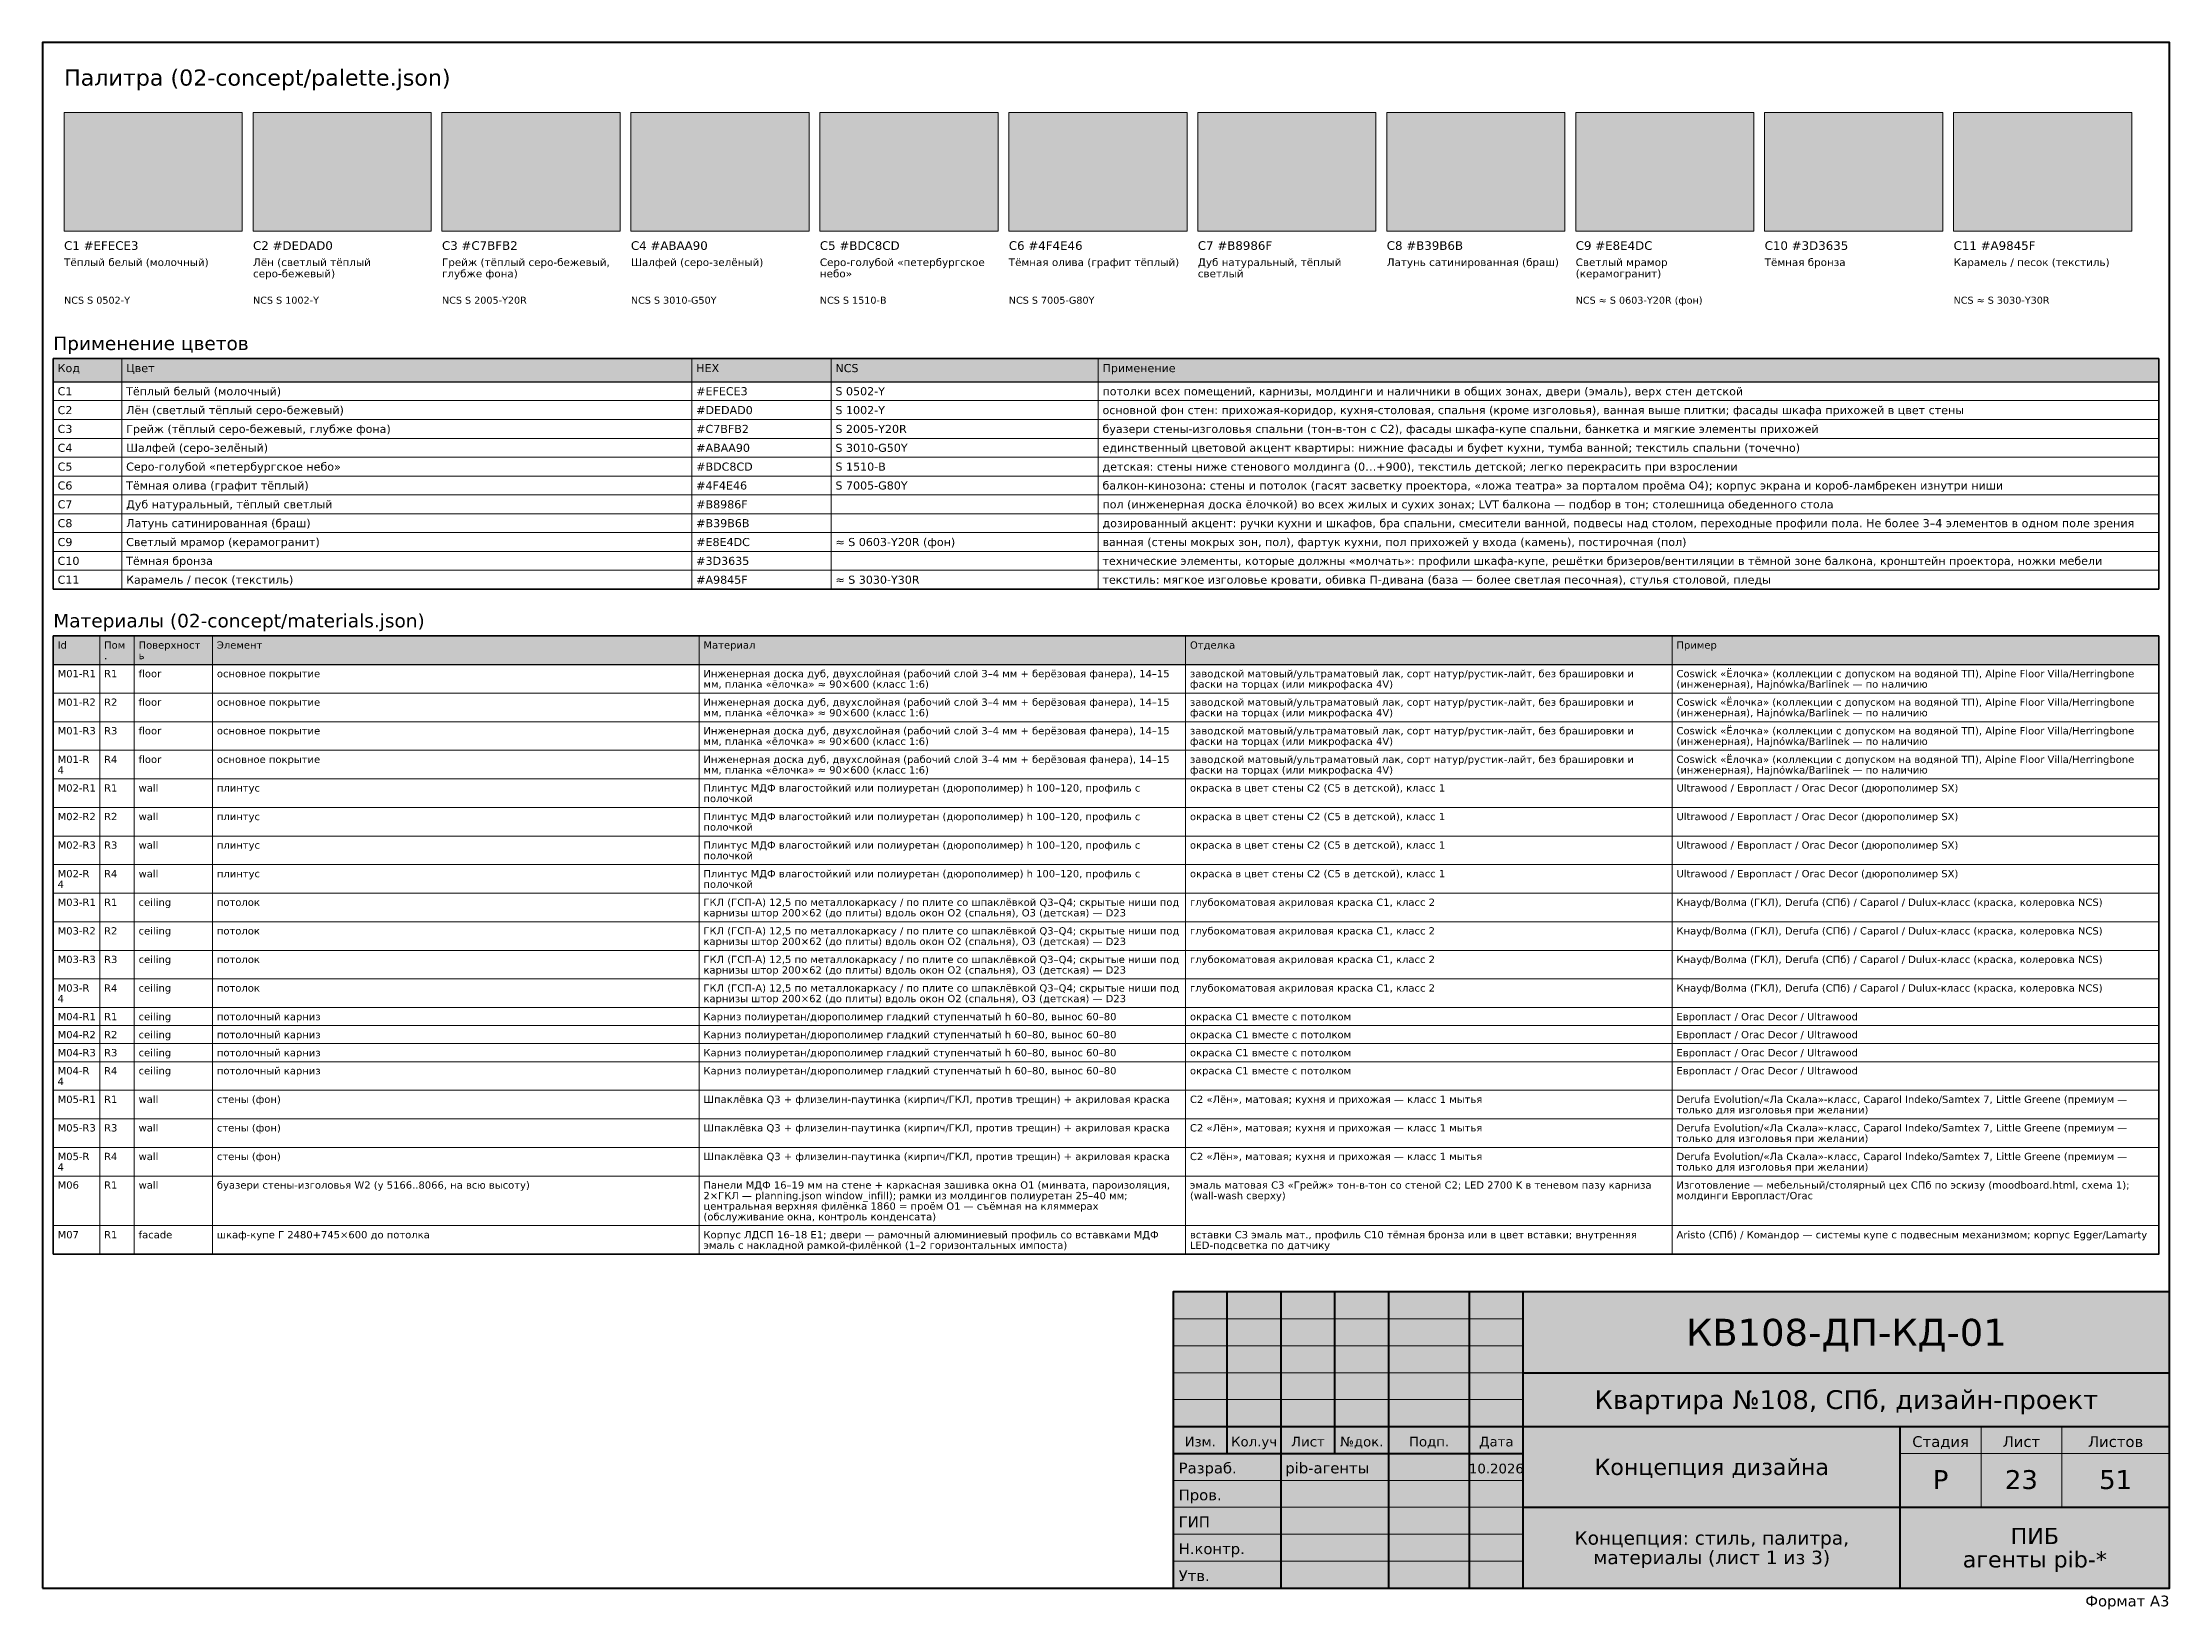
# Model space of a CAD drawing. Header units: millimetres. Extents: x 20 to 415, y 1 to 292.
import ezdxf
from ezdxf.enums import TextEntityAlignment as Align

# ---------------------------------------------------------------- set-up
doc = ezdxf.new("R2010")
doc.units = ezdxf.units.MM
doc.layers.add('FRAME', color=7, linetype='CONTINUOUS')
doc.layers.add('TEXT', color=7, linetype='CONTINUOUS')
doc.styles.add('GOST', font='DejaVuSans.ttf')

msp = doc.modelspace()

# ---------------------------------------------------------------- texts
at = {"layer": 'FRAME', "color": 7, "style": 'GOST'}
for s, height, p in [('КВ108-ДП-КД-01', 5, (355, 50)), ('Квартира №108, СПб, дизайн-проект', 3.5, (355, 38.25)), ('Изм.', 1.8, (235, 31.3)), ('Кол.уч', 1.8, (245, 31.3)), ('Лист', 1.8, (255, 31.3)), ('№док.', 1.8, (265, 31.3)), ('Подп.', 1.8, (277.5, 31.3)), ('Дата', 1.8, (290, 31.3)), ('Стадия', 2, (372.5, 31.2)), ('Лист', 2, (387.5, 31.2)), ('Листов', 2, (405, 31.2)), ('10.2026', 1.8, (290, 26.3)), ('Концепция дизайна', 3, (330, 26)), ('Р', 3.5, (372.5, 23.4)), ('23', 3.5, (387.5, 23.4)), ('51', 3.5, (405, 23.4)), ('ПИБ', 3, (390, 13.18)), ('Концепция: стиль, палитра,', 2.5, (330, 13.06)), ('материалы (лист 1 из 3)', 2.5, (330, 9.44)), ('агенты pib-*', 3, (390, 8.83))]:
    msp.add_text(s, height=height, dxfattribs=at).set_placement(p, align=Align.CENTER)
for s, p in [('Разраб.', (231, 26.3)), ('pib-агенты', (250.8, 26.3)), ('Пров.', (231, 21.3)), ('ГИП', (231, 16.3)), ('Н.контр.', (231, 11.3)), ('Утв.', (231, 6.3))]:
    msp.add_text(s, height=2, dxfattribs=at).set_placement(p)
msp.add_text('Формат A3', height=2, dxfattribs=at).set_placement((415, 1.6), align=Align.RIGHT)
at = {"layer": 'TEXT', "color": 7, "style": 'GOST'}
for s, height, p in [('Палитра (02-concept/palette.json)', 3, (24, 284)), ('C1 #EFECE3', 1.6, (24, 253.5)), ('C2 #DEDAD0', 1.6, (59.09, 253.5)), ('C3 #C7BFB2', 1.6, (94.18, 253.5)), ('C4 #ABAA90', 1.6, (129.27, 253.5)), ('C5 #BDC8CD', 1.6, (164.36, 253.5)), ('C6 #4F4E46', 1.6, (199.45, 253.5)), ('C7 #B8986F', 1.6, (234.55, 253.5)), ('C8 #B39B6B', 1.6, (269.64, 253.5)), ('C9 #E8E4DC', 1.6, (304.73, 253.5)), ('C10 #3D3635', 1.6, (339.82, 253.5)), ('C11 #A9845F', 1.6, (374.91, 253.5)), ('Тёплый белый (молочный)', 1.4, (24, 250.5)), ('Лён (светлый тёплый', 1.4, (59.09, 250.5)), ('серо-бежевый)', 1.4, (59.09, 248.4)), ('глубже фона)', 1.4, (94.18, 248.4)), ('Грейж (тёплый серо-бежевый,', 1.4, (94.18, 250.5)), ('Шалфей (серо-зелёный)', 1.4, (129.27, 250.5)), ('Серо-голубой «петербургское', 1.4, (164.36, 250.5)), ('небо»', 1.4, (164.36, 248.4)), ('Тёмная олива (графит тёплый)', 1.4, (199.45, 250.5)), ('Дуб натуральный, тёплый', 1.4, (234.55, 250.5)), ('светлый', 1.4, (234.55, 248.4)), ('Латунь сатинированная (браш)', 1.4, (269.64, 250.5)), ('Светлый мрамор', 1.4, (304.73, 250.5)), ('(керамогранит)', 1.4, (304.73, 248.4)), ('Тёмная бронза', 1.4, (339.82, 250.5)), ('Карамель / песок (текстиль)', 1.4, (374.91, 250.5)), ('NCS S 0502-Y', 1.3, (24, 243.5)), ('NCS S 1002-Y', 1.3, (59.09, 243.5)), ('NCS S 2005-Y20R', 1.3, (94.18, 243.5)), ('NCS S 3010-G50Y', 1.3, (129.27, 243.5)), ('NCS S 1510-B', 1.3, (164.36, 243.5)), ('NCS S 7005-G80Y', 1.3, (199.45, 243.5)), ('NCS ≈ S 0603-Y20R (фон)', 1.3, (304.73, 243.5)), ('NCS ≈ S 3030-Y30R', 1.3, (374.91, 243.5)), ('Применение цветов', 2.5, (22, 234.9)), ('Код', 1.5, (22.8, 230.8)), ('Цвет', 1.5, (35.53, 230.8)), ('HEX', 1.5, (141.4, 230.8)), ('NCS', 1.5, (167.25, 230.8)), ('Применение', 1.5, (216.85, 230.8)), ('C1', 1.5, (22.8, 226.5)), ('Тёплый белый (молочный)', 1.5, (35.53, 226.5)), ('#EFECE3', 1.5, (141.4, 226.5)), ('S 0502-Y', 1.5, (167.25, 226.5)), ('потолки всех помещений, карнизы, молдинги и наличники в общих зонах, двери (эмаль), верх стен детской', 1.5, (216.85, 226.5)), ('C2', 1.5, (22.8, 223)), ('Лён (светлый тёплый серо-бежевый)', 1.5, (35.53, 223)), ('#DEDAD0', 1.5, (141.4, 223)), ('S 1002-Y', 1.5, (167.25, 223)), ('основной фон стен: прихожая-коридор, кухня-столовая, спальня (кроме изголовья), ванная выше плитки; фасады шкафа прихожей в цвет стены', 1.5, (216.85, 223)), ('C3', 1.5, (22.8, 219.5)), ('C4', 1.5, (22.8, 216)), ('Грейж (тёплый серо-бежевый, глубже фона)', 1.5, (35.53, 219.5)), ('Шалфей (серо-зелёный)', 1.5, (35.53, 216)), ('#C7BFB2', 1.5, (141.4, 219.5)), ('#ABAA90', 1.5, (141.4, 216)), ('S 2005-Y20R', 1.5, (167.25, 219.5)), ('S 3010-G50Y', 1.5, (167.25, 216)), ('буазери стены-изголовья спальни (тон-в-тон с C2), фасады шкафа-купе спальни, банкетка и мягкие элементы прихожей', 1.5, (216.85, 219.5)), ('единственный цветовой акцент квартиры: нижние фасады и буфет кухни, тумба ванной; текстиль спальни (точечно)', 1.5, (216.85, 216)), ('C5', 1.5, (22.8, 212.5)), ('Серо-голубой «петербургское небо»', 1.5, (35.53, 212.5)), ('#BDC8CD', 1.5, (141.4, 212.5)), ('S 1510-B', 1.5, (167.25, 212.5)), ('детская: стены ниже стенового молдинга (0…+900), текстиль детской; легко перекрасить при взрослении', 1.5, (216.85, 212.5)), ('C6', 1.5, (22.8, 209)), ('Тёмная олива (графит тёплый)', 1.5, (35.53, 209)), ('#4F4E46', 1.5, (141.4, 209)), ('S 7005-G80Y', 1.5, (167.25, 209)), ('балкон-кинозона: стены и потолок (гасят засветку проектора, «ложа театра» за порталом проёма O4); корпус экрана и короб-ламбрекен изнутри ниши', 1.5, (216.85, 209)), ('C7', 1.5, (22.8, 205.5)), ('Дуб натуральный, тёплый светлый', 1.5, (35.53, 205.5)), ('#B8986F', 1.5, (141.4, 205.5)), ('пол (инженерная доска ёлочкой) во всех жилых и сухих зонах; LVT балкона — подбор в тон; столешница обеденного стола', 1.5, (216.85, 205.5)), ('C8', 1.5, (22.8, 202)), ('Латунь сатинированная (браш)', 1.5, (35.53, 202)), ('#B39B6B', 1.5, (141.4, 202)), ('дозированный акцент: ручки кухни и шкафов, бра спальни, смесители ванной, подвесы над столом, переходные профили пола. Не более 3–4 элементов в одном поле зрения', 1.5, (216.85, 202)), ('C9', 1.5, (22.8, 198.5)), ('Светлый мрамор (керамогранит)', 1.5, (35.53, 198.5)), ('#E8E4DC', 1.5, (141.4, 198.5)), ('≈ S 0603-Y20R (фон)', 1.5, (167.25, 198.5)), ('ванная (стены мокрых зон, пол), фартук кухни, пол прихожей у входа (камень), постирочная (пол)', 1.5, (216.85, 198.5)), ('C10', 1.5, (22.8, 195)), ('Тёмная бронза', 1.5, (35.53, 195)), ('#3D3635', 1.5, (141.4, 195)), ('технические элементы, которые должны «молчать»: профили шкафа-купе, решётки бризеров/вентиляции в тёмной зоне балкона, кронштейн проектора, ножки мебели', 1.5, (216.85, 195)), ('C11', 1.5, (22.8, 191.5)), ('Карамель / песок (текстиль)', 1.5, (35.53, 191.5)), ('#A9845F', 1.5, (141.4, 191.5)), ('≈ S 3030-Y30R', 1.5, (167.25, 191.5)), ('текстиль: мягкое изголовье кровати, обивка П-дивана (база — более светлая песочная), стулья столовой, пледы', 1.5, (216.85, 191.5)), ('Материалы (02-concept/materials.json)', 2.5, (22, 183.4)), ('Id', 1.35, (22.8, 179.45)), ('Пом', 1.35, (31.43, 179.45)), ('ь', 1.35, (37.84, 177.49)), ('Поверхност', 1.35, (37.84, 179.45)), ('Элемент', 1.35, (52.38, 179.45)), ('Материал', 1.35, (142.74, 179.45)), ('Отделка', 1.35, (233.09, 179.45)), ('Пример', 1.35, (323.45, 179.45)), ('M01-R1', 1.35, (22.8, 174.14)), ('R1', 1.35, (31.43, 174.14)), ('.', 1.35, (31.43, 177.49)), ('floor', 1.35, (37.84, 174.14)), ('основное покрытие', 1.35, (52.38, 174.14)), ('Инженерная доска дуб, двухслойная (рабочий слой 3–4 мм + берёзовая фанера), 14–15', 1.35, (142.74, 174.14)), ('заводской матовый/ультраматовый лак, сорт натур/рустик-лайт, без брашировки и', 1.35, (233.09, 174.14)), ('Coswick «Ёлочка» (коллекции с допуском на водяной ТП), Alpine Floor Villa/Herringbone', 1.35, (323.45, 174.14)), ('M01-R2', 1.35, (22.8, 168.84)), ('R2', 1.35, (31.43, 168.84)), ('floor', 1.35, (37.84, 168.84)), ('основное покрытие', 1.35, (52.38, 168.84)), ('мм, планка «ёлочка» ≈ 90×600 (класс 1:6)', 1.35, (142.74, 172.19)), ('Инженерная доска дуб, двухслойная (рабочий слой 3–4 мм + берёзовая фанера), 14–15', 1.35, (142.74, 168.84)), ('фаски на торцах (или микрофаска 4V)', 1.35, (233.09, 172.19)), ('заводской матовый/ультраматовый лак, сорт натур/рустик-лайт, без брашировки и', 1.35, (233.09, 168.84)), ('Coswick «Ёлочка» (коллекции с допуском на водяной ТП), Alpine Floor Villa/Herringbone', 1.35, (323.45, 168.84)), ('(инженерная), Hajnówka/Barlinek — по наличию', 1.35, (323.45, 172.19)), ('мм, планка «ёлочка» ≈ 90×600 (класс 1:6)', 1.35, (142.74, 166.88)), ('фаски на торцах (или микрофаска 4V)', 1.35, (233.09, 166.88)), ('(инженерная), Hajnówka/Barlinek — по наличию', 1.35, (323.45, 166.88)), ('M01-R3', 1.35, (22.8, 163.53)), ('R3', 1.35, (31.43, 163.53)), ('floor', 1.35, (37.84, 163.53)), ('основное покрытие', 1.35, (52.38, 163.53)), ('мм, планка «ёлочка» ≈ 90×600 (класс 1:6)', 1.35, (142.74, 161.57)), ('Инженерная доска дуб, двухслойная (рабочий слой 3–4 мм + берёзовая фанера), 14–15', 1.35, (142.74, 163.53)), ('фаски на торцах (или микрофаска 4V)', 1.35, (233.09, 161.57)), ('заводской матовый/ультраматовый лак, сорт натур/рустик-лайт, без брашировки и', 1.35, (233.09, 163.53)), ('Coswick «Ёлочка» (коллекции с допуском на водяной ТП), Alpine Floor Villa/Herringbone', 1.35, (323.45, 163.53)), ('(инженерная), Hajnówka/Barlinek — по наличию', 1.35, (323.45, 161.57)), ('M01-R', 1.35, (22.8, 158.22)), ('R4', 1.35, (31.43, 158.22)), ('floor', 1.35, (37.84, 158.22)), ('основное покрытие', 1.35, (52.38, 158.22)), ('Инженерная доска дуб, двухслойная (рабочий слой 3–4 мм + берёзовая фанера), 14–15', 1.35, (142.74, 158.22)), ('заводской матовый/ультраматовый лак, сорт натур/рустик-лайт, без брашировки и', 1.35, (233.09, 158.22)), ('Coswick «Ёлочка» (коллекции с допуском на водяной ТП), Alpine Floor Villa/Herringbone', 1.35, (323.45, 158.22)), ('4', 1.35, (22.8, 156.26)), ('M02-R1', 1.35, (22.8, 152.91)), ('R1', 1.35, (31.43, 152.91)), ('wall', 1.35, (37.84, 152.91)), ('мм, планка «ёлочка» ≈ 90×600 (класс 1:6)', 1.35, (142.74, 156.26)), ('Плинтус МДФ влагостойкий или полиуретан (дюрополимер) h 100–120, профиль с', 1.35, (142.74, 152.91)), ('фаски на торцах (или микрофаска 4V)', 1.35, (233.09, 156.26)), ('окраска в цвет стены C2 (C5 в детской), класс 1', 1.35, (233.09, 152.91)), ('(инженерная), Hajnówka/Barlinek — по наличию', 1.35, (323.45, 156.26)), ('Ultrawood / Европласт / Orac Decor (дюрополимер SX)', 1.35, (323.45, 152.91)), ('плинтус', 1.35, (52.38, 152.91)), ('полочкой', 1.35, (142.74, 150.95)), ('M02-R2', 1.35, (22.8, 147.6)), ('R2', 1.35, (31.43, 147.6)), ('wall', 1.35, (37.84, 147.6)), ('плинтус', 1.35, (52.38, 147.6)), ('полочкой', 1.35, (142.74, 145.65)), ('Плинтус МДФ влагостойкий или полиуретан (дюрополимер) h 100–120, профиль с', 1.35, (142.74, 147.6)), ('окраска в цвет стены C2 (C5 в детской), класс 1', 1.35, (233.09, 147.6)), ('Ultrawood / Европласт / Orac Decor (дюрополимер SX)', 1.35, (323.45, 147.6)), ('M02-R3', 1.35, (22.8, 142.3)), ('R3', 1.35, (31.43, 142.3)), ('wall', 1.35, (37.84, 142.3)), ('плинтус', 1.35, (52.38, 142.3)), ('Плинтус МДФ влагостойкий или полиуретан (дюрополимер) h 100–120, профиль с', 1.35, (142.74, 142.3)), ('окраска в цвет стены C2 (C5 в детской), класс 1', 1.35, (233.09, 142.3)), ('Ultrawood / Европласт / Orac Decor (дюрополимер SX)', 1.35, (323.45, 142.3)), ('M02-R', 1.35, (22.8, 136.99)), ('R4', 1.35, (31.43, 136.99)), ('wall', 1.35, (37.84, 136.99)), ('полочкой', 1.35, (142.74, 140.34)), ('Плинтус МДФ влагостойкий или полиуретан (дюрополимер) h 100–120, профиль с', 1.35, (142.74, 136.99)), ('окраска в цвет стены C2 (C5 в детской), класс 1', 1.35, (233.09, 136.99)), ('Ultrawood / Европласт / Orac Decor (дюрополимер SX)', 1.35, (323.45, 136.99)), ('4', 1.35, (22.8, 135.03)), ('плинтус', 1.35, (52.38, 136.99)), ('полочкой', 1.35, (142.74, 135.03)), ('M03-R1', 1.35, (22.8, 131.68)), ('R1', 1.35, (31.43, 131.68)), ('ceiling', 1.35, (37.84, 131.68)), ('потолок', 1.35, (52.38, 131.68)), ('карнизы штор 200×62 (до плиты) вдоль окон O2 (спальня), O3 (детская) — D23', 1.35, (142.74, 129.72)), ('ГКЛ (ГСП-А) 12,5 по металлокаркасу / по плите со шпаклёвкой Q3–Q4; скрытые ниши под', 1.35, (142.74, 131.68)), ('глубокоматовая акриловая краска C1, класс 2', 1.35, (233.09, 131.68)), ('Кнауф/Волма (ГКЛ), Derufa (СПб) / Caparol / Dulux-класс (краска, колеровка NCS)', 1.35, (323.45, 131.68)), ('M03-R2', 1.35, (22.8, 126.37)), ('R2', 1.35, (31.43, 126.37)), ('ceiling', 1.35, (37.84, 126.37)), ('потолок', 1.35, (52.38, 126.37)), ('ГКЛ (ГСП-А) 12,5 по металлокаркасу / по плите со шпаклёвкой Q3–Q4; скрытые ниши под', 1.35, (142.74, 126.37)), ('глубокоматовая акриловая краска C1, класс 2', 1.35, (233.09, 126.37)), ('Кнауф/Волма (ГКЛ), Derufa (СПб) / Caparol / Dulux-класс (краска, колеровка NCS)', 1.35, (323.45, 126.37)), ('ceiling', 1.35, (37.84, 121.07)), ('карнизы штор 200×62 (до плиты) вдоль окон O2 (спальня), O3 (детская) — D23', 1.35, (142.74, 124.42)), ('ГКЛ (ГСП-А) 12,5 по металлокаркасу / по плите со шпаклёвкой Q3–Q4; скрытые ниши под', 1.35, (142.74, 121.07)), ('глубокоматовая акриловая краска C1, класс 2', 1.35, (233.09, 121.07)), ('Кнауф/Волма (ГКЛ), Derufa (СПб) / Caparol / Dulux-класс (краска, колеровка NCS)', 1.35, (323.45, 121.07)), ('M03-R3', 1.35, (22.8, 121.07)), ('R3', 1.35, (31.43, 121.07)), ('потолок', 1.35, (52.38, 121.07)), ('карнизы штор 200×62 (до плиты) вдоль окон O2 (спальня), O3 (детская) — D23', 1.35, (142.74, 119.11)), ('4', 1.35, (22.8, 113.8)), ('M03-R', 1.35, (22.8, 115.76)), ('R4', 1.35, (31.43, 115.76)), ('ceiling', 1.35, (37.84, 115.76)), ('потолок', 1.35, (52.38, 115.76)), ('карнизы штор 200×62 (до плиты) вдоль окон O2 (спальня), O3 (детская) — D23', 1.35, (142.74, 113.8)), ('ГКЛ (ГСП-А) 12,5 по металлокаркасу / по плите со шпаклёвкой Q3–Q4; скрытые ниши под', 1.35, (142.74, 115.76)), ('глубокоматовая акриловая краска C1, класс 2', 1.35, (233.09, 115.76)), ('Кнауф/Волма (ГКЛ), Derufa (СПб) / Caparol / Dulux-класс (краска, колеровка NCS)', 1.35, (323.45, 115.76)), ('M04-R1', 1.35, (22.8, 110.45)), ('R1', 1.35, (31.43, 110.45)), ('ceiling', 1.35, (37.84, 110.45)), ('потолочный карниз', 1.35, (52.38, 110.45)), ('Карниз полиуретан/дюрополимер гладкий ступенчатый h 60–80, вынос 60–80', 1.35, (142.74, 110.45)), ('окраска C1 вместе с потолком', 1.35, (233.09, 110.45)), ('Европласт / Orac Decor / Ultrawood', 1.35, (323.45, 110.45)), ('M04-R2', 1.35, (22.8, 107.1)), ('R2', 1.35, (31.43, 107.1)), ('ceiling', 1.35, (37.84, 107.1)), ('потолочный карниз', 1.35, (52.38, 107.1)), ('Карниз полиуретан/дюрополимер гладкий ступенчатый h 60–80, вынос 60–80', 1.35, (142.74, 107.1)), ('окраска C1 вместе с потолком', 1.35, (233.09, 107.1)), ('Европласт / Orac Decor / Ultrawood', 1.35, (323.45, 107.1)), ('M04-R3', 1.35, (22.8, 103.75)), ('R3', 1.35, (31.43, 103.75)), ('ceiling', 1.35, (37.84, 103.75)), ('потолочный карниз', 1.35, (52.38, 103.75)), ('Карниз полиуретан/дюрополимер гладкий ступенчатый h 60–80, вынос 60–80', 1.35, (142.74, 103.75)), ('окраска C1 вместе с потолком', 1.35, (233.09, 103.75)), ('Европласт / Orac Decor / Ultrawood', 1.35, (323.45, 103.75)), ('4', 1.35, (22.8, 98.44)), ('M04-R', 1.35, (22.8, 100.4)), ('R4', 1.35, (31.43, 100.4)), ('ceiling', 1.35, (37.84, 100.4)), ('потолочный карниз', 1.35, (52.38, 100.4)), ('Карниз полиуретан/дюрополимер гладкий ступенчатый h 60–80, вынос 60–80', 1.35, (142.74, 100.4)), ('окраска C1 вместе с потолком', 1.35, (233.09, 100.4)), ('Европласт / Orac Decor / Ultrawood', 1.35, (323.45, 100.4)), ('M05-R1', 1.35, (22.8, 95.09)), ('R1', 1.35, (31.43, 95.09)), ('wall', 1.35, (37.84, 95.09)), ('стены (фон)', 1.35, (52.38, 95.09)), ('Шпаклёвка Q3 + флизелин-паутинка (кирпич/ГКЛ, против трещин) + акриловая краска', 1.35, (142.74, 95.09)), ('C2 «Лён», матовая; кухня и прихожая — класс 1 мытья', 1.35, (233.09, 95.09)), ('Derufa Evolution/«Ла Скала»-класс, Caparol Indeko/Samtex 7, Little Greene (премиум —', 1.35, (323.45, 95.09)), ('M05-R3', 1.35, (22.8, 89.79)), ('R3', 1.35, (31.43, 89.79)), ('wall', 1.35, (37.84, 89.79)), ('стены (фон)', 1.35, (52.38, 89.79)), ('Шпаклёвка Q3 + флизелин-паутинка (кирпич/ГКЛ, против трещин) + акриловая краска', 1.35, (142.74, 89.79)), ('C2 «Лён», матовая; кухня и прихожая — класс 1 мытья', 1.35, (233.09, 89.79)), ('только для изголовья при желании)', 1.35, (323.45, 93.14)), ('Derufa Evolution/«Ла Скала»-класс, Caparol Indeko/Samtex 7, Little Greene (премиум —', 1.35, (323.45, 89.79)), ('только для изголовья при желании)', 1.35, (323.45, 87.83)), ('4', 1.35, (22.8, 82.52)), ('M05-R', 1.35, (22.8, 84.48)), ('R4', 1.35, (31.43, 84.48)), ('wall', 1.35, (37.84, 84.48)), ('стены (фон)', 1.35, (52.38, 84.48)), ('Шпаклёвка Q3 + флизелин-паутинка (кирпич/ГКЛ, против трещин) + акриловая краска', 1.35, (142.74, 84.48)), ('C2 «Лён», матовая; кухня и прихожая — класс 1 мытья', 1.35, (233.09, 84.48)), ('только для изголовья при желании)', 1.35, (323.45, 82.52)), ('Derufa Evolution/«Ла Скала»-класс, Caparol Indeko/Samtex 7, Little Greene (премиум —', 1.35, (323.45, 84.48)), ('M06', 1.35, (22.8, 79.17)), ('R1', 1.35, (31.43, 79.17)), ('wall', 1.35, (37.84, 79.17)), ('буазери стены-изголовья W2 (y 5166..8066, на всю высоту)', 1.35, (52.38, 79.17)), ('Панели МДФ 16–19 мм на стене + каркасная зашивка окна O1 (минвата, пароизоляция,', 1.35, (142.74, 79.17)), ('эмаль матовая C3 «Грейж» тон-в-тон со стеной C2; LED 2700 K в теневом пазу карниза', 1.35, (233.09, 79.17)), ('Изготовление — мебельный/столярный цех СПб по эскизу (moodboard.html, схема 1);', 1.35, (323.45, 79.17)), ('2×ГКЛ — planning.json window_infill); рамки из молдингов полиуретан 25–40 мм;', 1.35, (142.74, 77.21)), ('центральная верхняя филёнка 1860 = проём O1 — съёмная на кляммерах', 1.35, (142.74, 75.26)), ('(wall-wash сверху)', 1.35, (233.09, 77.21)), ('молдинги Европласт/Orac', 1.35, (323.45, 77.21)), ('M07', 1.35, (22.8, 69.95)), ('R1', 1.35, (31.43, 69.95)), ('facade', 1.35, (37.84, 69.95)), ('шкаф-купе Г 2480+745×600 до потолка', 1.35, (52.38, 69.95)), ('(обслуживание окна, контроль конденсата)', 1.35, (142.74, 73.3)), ('Корпус ЛДСП 16–18 E1; двери — рамочный алюминиевый профиль со вставками МДФ', 1.35, (142.74, 69.95)), ('вставки C3 эмаль мат., профиль C10 тёмная бронза или в цвет вставки; внутренняя', 1.35, (233.09, 69.95)), ('Aristo (СПб) / Командор — системы купе с подвесным механизмом; корпус Egger/Lamarty', 1.35, (323.45, 69.95)), ('эмаль с накладной рамкой-филёнкой (1–2 горизонтальных импоста)', 1.35, (142.74, 67.99)), ('LED-подсветка по датчику', 1.35, (233.09, 67.99))]:
    msp.add_text(s, height=height, dxfattribs=at).set_placement(p)

# ---------------------------------------------------------------- hatches: boundary and pattern name
at = {"layer": 'FRAME', "true_color": 0xffffff}
h = msp.add_hatch(color=7, dxfattribs=at)
h.dxf.hatch_style = 1
h.paths.add_polyline_path([(230, 5), (415, 5), (415, 60), (230, 60)])
at = {"layer": 'TEXT', "true_color": 0xefece3}
h = msp.add_hatch(color=7, dxfattribs=at)
h.dxf.hatch_style = 1
h.paths.add_polyline_path([(24, 257), (57.09, 257), (57.09, 279), (24, 279)])
at = {"layer": 'TEXT', "true_color": 0xdedad0}
h = msp.add_hatch(color=7, dxfattribs=at)
h.dxf.hatch_style = 1
h.paths.add_polyline_path([(59.09, 257), (92.18, 257), (92.18, 279), (59.09, 279)])
at = {"layer": 'TEXT', "true_color": 0xc7bfb2}
h = msp.add_hatch(color=7, dxfattribs=at)
h.dxf.hatch_style = 1
h.paths.add_polyline_path([(94.18, 257), (127.27, 257), (127.27, 279), (94.18, 279)])
at = {"layer": 'TEXT', "true_color": 0xabaa90}
h = msp.add_hatch(color=7, dxfattribs=at)
h.dxf.hatch_style = 1
h.paths.add_polyline_path([(129.27, 257), (162.36, 257), (162.36, 279), (129.27, 279)])
at = {"layer": 'TEXT', "true_color": 0xbdc8cd}
h = msp.add_hatch(color=7, dxfattribs=at)
h.dxf.hatch_style = 1
h.paths.add_polyline_path([(164.36, 257), (197.45, 257), (197.45, 279), (164.36, 279)])
at = {"layer": 'TEXT', "true_color": 0x4f4e46}
h = msp.add_hatch(color=7, dxfattribs=at)
h.dxf.hatch_style = 1
h.paths.add_polyline_path([(199.45, 257), (232.55, 257), (232.55, 279), (199.45, 279)])
at = {"layer": 'TEXT', "true_color": 0xb8986f}
h = msp.add_hatch(color=7, dxfattribs=at)
h.dxf.hatch_style = 1
h.paths.add_polyline_path([(234.55, 257), (267.64, 257), (267.64, 279), (234.55, 279)])
at = {"layer": 'TEXT', "true_color": 0xb39b6b}
h = msp.add_hatch(color=7, dxfattribs=at)
h.dxf.hatch_style = 1
h.paths.add_polyline_path([(269.64, 257), (302.73, 257), (302.73, 279), (269.64, 279)])
at = {"layer": 'TEXT', "true_color": 0xe8e4dc}
h = msp.add_hatch(color=7, dxfattribs=at)
h.dxf.hatch_style = 1
h.paths.add_polyline_path([(304.73, 257), (337.82, 257), (337.82, 279), (304.73, 279)])
at = {"layer": 'TEXT', "true_color": 0x3d3635}
h = msp.add_hatch(color=7, dxfattribs=at)
h.dxf.hatch_style = 1
h.paths.add_polyline_path([(339.82, 257), (372.91, 257), (372.91, 279), (339.82, 279)])
at = {"layer": 'TEXT', "true_color": 0xa9845f}
h = msp.add_hatch(color=7, dxfattribs=at)
h.dxf.hatch_style = 1
h.paths.add_polyline_path([(374.91, 257), (408, 257), (408, 279), (374.91, 279)])
at = {"layer": 'TEXT', "true_color": 0xe6e6e6}
h = msp.add_hatch(color=7, dxfattribs=at)
h.dxf.hatch_style = 1
h.paths.add_polyline_path([(22, 229), (413, 229), (413, 233.3), (22, 233.3)])
h = msp.add_hatch(color=7, dxfattribs=at)
h.dxf.hatch_style = 1
h.paths.add_polyline_path([(22, 176.49), (413, 176.49), (413, 181.8), (22, 181.8)])

# ---------------------------------------------------------------- linework, layer by layer
at = {"layer": 'FRAME', "color": 7, "lineweight": 50}
for points in [[(20, 5), (415, 5), (415, 292), (20, 292)], [(230, 5), (415, 5), (415, 60), (230, 60)]]:
    msp.add_lwpolyline(points, close=True, dxfattribs=at)
for points in [[(240, 30), (240, 60)], [(250, 5), (250, 60)], [(260, 30), (260, 60)], [(270, 5), (270, 60)], [(285, 5), (285, 60)], [(295, 5), (295, 60)], [(295, 45), (415, 45)], [(230, 35), (295, 35)], [(295, 35), (415, 35)], [(365, 5), (365, 35)], [(230, 30), (295, 30)], [(295, 20), (415, 20)]]:
    msp.add_lwpolyline(points, dxfattribs=at)
at = {"layer": 'FRAME', "color": 7, "lineweight": 20}
for points in [[(230, 55), (295, 55)], [(230, 50), (295, 50)], [(230, 45), (295, 45)], [(230, 40), (295, 40)], [(380, 20), (380, 35)], [(395, 20), (395, 35)], [(365, 30), (415, 30)], [(230, 25), (295, 25)], [(230, 20), (295, 20)], [(230, 15), (295, 15)], [(230, 10), (295, 10)]]:
    msp.add_lwpolyline(points, dxfattribs=at)
at = {"layer": 'TEXT', "color": 7, "lineweight": 20}
for points in [[(24, 257), (57.09, 257), (57.09, 279), (24, 279)], [(59.09, 257), (92.18, 257), (92.18, 279), (59.09, 279)], [(94.18, 257), (127.27, 257), (127.27, 279), (94.18, 279)], [(129.27, 257), (162.36, 257), (162.36, 279), (129.27, 279)], [(164.36, 257), (197.45, 257), (197.45, 279), (164.36, 279)], [(199.45, 257), (232.55, 257), (232.55, 279), (199.45, 279)], [(234.55, 257), (267.64, 257), (267.64, 279), (234.55, 279)], [(269.64, 257), (302.73, 257), (302.73, 279), (269.64, 279)], [(304.73, 257), (337.82, 257), (337.82, 279), (304.73, 279)], [(339.82, 257), (372.91, 257), (372.91, 279), (339.82, 279)], [(374.91, 257), (408, 257), (408, 279), (374.91, 279)]]:
    msp.add_lwpolyline(points, close=True, dxfattribs=at)
at = {"layer": 'TEXT', "color": 7, "lineweight": 25}
for points in [[(22, 229), (413, 229), (413, 233.3), (22, 233.3)], [(22, 176.49), (413, 176.49), (413, 181.8), (22, 181.8)]]:
    msp.add_lwpolyline(points, close=True, dxfattribs=at)
at = {"layer": 'TEXT', "color": 7, "lineweight": 15}
for points in [[(22, 233.3), (22, 229)], [(34.73, 233.3), (34.73, 229)], [(140.6, 233.3), (140.6, 229)], [(166.45, 233.3), (166.45, 229)], [(216.05, 233.3), (216.05, 229)], [(413, 233.3), (413, 229)], [(22, 229), (22, 225.5)], [(22, 225.5), (22, 222)], [(34.73, 229), (34.73, 225.5)], [(34.73, 225.5), (34.73, 222)], [(140.6, 229), (140.6, 225.5)], [(140.6, 225.5), (140.6, 222)], [(166.45, 229), (166.45, 225.5)], [(166.45, 225.5), (166.45, 222)], [(216.05, 229), (216.05, 225.5)], [(216.05, 225.5), (216.05, 222)], [(413, 229), (413, 225.5)], [(413, 225.5), (413, 222)], [(22, 222), (22, 218.5)], [(34.73, 222), (34.73, 218.5)], [(140.6, 222), (140.6, 218.5)], [(166.45, 222), (166.45, 218.5)], [(216.05, 222), (216.05, 218.5)], [(413, 222), (413, 218.5)], [(22, 218.5), (22, 215)], [(34.73, 218.5), (34.73, 215)], [(140.6, 218.5), (140.6, 215)], [(166.45, 218.5), (166.45, 215)], [(216.05, 218.5), (216.05, 215)], [(413, 218.5), (413, 215)], [(22, 215), (22, 211.5)], [(34.73, 215), (34.73, 211.5)], [(140.6, 215), (140.6, 211.5)], [(166.45, 215), (166.45, 211.5)], [(216.05, 215), (216.05, 211.5)], [(413, 215), (413, 211.5)], [(22, 211.5), (22, 208)], [(34.73, 211.5), (34.73, 208)], [(140.6, 211.5), (140.6, 208)], [(166.45, 211.5), (166.45, 208)], [(216.05, 211.5), (216.05, 208)], [(413, 211.5), (413, 208)], [(22, 208), (22, 204.5)], [(34.73, 208), (34.73, 204.5)], [(140.6, 208), (140.6, 204.5)], [(166.45, 208), (166.45, 204.5)], [(216.05, 208), (216.05, 204.5)], [(413, 208), (413, 204.5)], [(22, 204.5), (22, 201)], [(34.73, 204.5), (34.73, 201)], [(140.6, 204.5), (140.6, 201)], [(166.45, 204.5), (166.45, 201)], [(216.05, 204.5), (216.05, 201)], [(413, 204.5), (413, 201)], [(22, 201), (22, 197.5)], [(22, 197.5), (22, 194)], [(34.73, 201), (34.73, 197.5)], [(34.73, 197.5), (34.73, 194)], [(140.6, 201), (140.6, 197.5)], [(140.6, 197.5), (140.6, 194)], [(166.45, 201), (166.45, 197.5)], [(166.45, 197.5), (166.45, 194)], [(216.05, 201), (216.05, 197.5)], [(216.05, 197.5), (216.05, 194)], [(413, 201), (413, 197.5)], [(413, 197.5), (413, 194)], [(22, 194), (22, 190.5)], [(34.73, 194), (34.73, 190.5)], [(140.6, 194), (140.6, 190.5)], [(166.45, 194), (166.45, 190.5)], [(216.05, 194), (216.05, 190.5)], [(413, 194), (413, 190.5)], [(22, 181.8), (22, 176.49)], [(30.63, 181.8), (30.63, 176.49)], [(37.04, 181.8), (37.04, 176.49)], [(51.58, 181.8), (51.58, 176.49)], [(141.94, 181.8), (141.94, 176.49)], [(232.29, 181.8), (232.29, 176.49)], [(322.65, 181.8), (322.65, 176.49)], [(413, 181.8), (413, 176.49)], [(22, 176.49), (22, 171.19)], [(30.63, 176.49), (30.63, 171.19)], [(37.04, 176.49), (37.04, 171.19)], [(51.58, 176.49), (51.58, 171.19)], [(141.94, 176.49), (141.94, 171.19)], [(232.29, 176.49), (232.29, 171.19)], [(322.65, 176.49), (322.65, 171.19)], [(413, 176.49), (413, 171.19)], [(22, 171.19), (22, 165.88)], [(30.63, 171.19), (30.63, 165.88)], [(37.04, 171.19), (37.04, 165.88)], [(51.58, 171.19), (51.58, 165.88)], [(141.94, 171.19), (141.94, 165.88)], [(232.29, 171.19), (232.29, 165.88)], [(322.65, 171.19), (322.65, 165.88)], [(413, 171.19), (413, 165.88)], [(22, 165.88), (22, 160.57)], [(30.63, 165.88), (30.63, 160.57)], [(37.04, 165.88), (37.04, 160.57)], [(51.58, 165.88), (51.58, 160.57)], [(141.94, 165.88), (141.94, 160.57)], [(232.29, 165.88), (232.29, 160.57)], [(322.65, 165.88), (322.65, 160.57)], [(413, 165.88), (413, 160.57)], [(22, 160.57), (22, 155.26)], [(30.63, 160.57), (30.63, 155.26)], [(37.04, 160.57), (37.04, 155.26)], [(51.58, 160.57), (51.58, 155.26)], [(141.94, 160.57), (141.94, 155.26)], [(232.29, 160.57), (232.29, 155.26)], [(322.65, 160.57), (322.65, 155.26)], [(413, 160.57), (413, 155.26)], [(22, 155.26), (22, 149.95)], [(30.63, 155.26), (30.63, 149.95)], [(37.04, 155.26), (37.04, 149.95)], [(51.58, 155.26), (51.58, 149.95)], [(141.94, 155.26), (141.94, 149.95)], [(232.29, 155.26), (232.29, 149.95)], [(322.65, 155.26), (322.65, 149.95)], [(413, 155.26), (413, 149.95)], [(22, 149.95), (22, 144.65)], [(30.63, 149.95), (30.63, 144.65)], [(37.04, 149.95), (37.04, 144.65)], [(51.58, 149.95), (51.58, 144.65)], [(141.94, 149.95), (141.94, 144.65)], [(232.29, 149.95), (232.29, 144.65)], [(322.65, 149.95), (322.65, 144.65)], [(413, 149.95), (413, 144.65)], [(22, 144.65), (22, 139.34)], [(30.63, 144.65), (30.63, 139.34)], [(37.04, 144.65), (37.04, 139.34)], [(51.58, 144.65), (51.58, 139.34)], [(141.94, 144.65), (141.94, 139.34)], [(232.29, 144.65), (232.29, 139.34)], [(322.65, 144.65), (322.65, 139.34)], [(413, 144.65), (413, 139.34)], [(22, 139.34), (22, 134.03)], [(30.63, 139.34), (30.63, 134.03)], [(37.04, 139.34), (37.04, 134.03)], [(51.58, 139.34), (51.58, 134.03)], [(141.94, 139.34), (141.94, 134.03)], [(232.29, 139.34), (232.29, 134.03)], [(322.65, 139.34), (322.65, 134.03)], [(413, 139.34), (413, 134.03)], [(22, 134.03), (22, 128.72)], [(30.63, 134.03), (30.63, 128.72)], [(37.04, 134.03), (37.04, 128.72)], [(51.58, 134.03), (51.58, 128.72)], [(141.94, 134.03), (141.94, 128.72)], [(232.29, 134.03), (232.29, 128.72)], [(322.65, 134.03), (322.65, 128.72)], [(413, 134.03), (413, 128.72)], [(22, 128.72), (22, 123.42)], [(30.63, 128.72), (30.63, 123.42)], [(37.04, 128.72), (37.04, 123.42)], [(51.58, 128.72), (51.58, 123.42)], [(141.94, 128.72), (141.94, 123.42)], [(232.29, 128.72), (232.29, 123.42)], [(322.65, 128.72), (322.65, 123.42)], [(413, 128.72), (413, 123.42)], [(22, 123.42), (22, 118.11)], [(30.63, 123.42), (30.63, 118.11)], [(37.04, 123.42), (37.04, 118.11)], [(51.58, 123.42), (51.58, 118.11)], [(141.94, 123.42), (141.94, 118.11)], [(232.29, 123.42), (232.29, 118.11)], [(322.65, 123.42), (322.65, 118.11)], [(413, 123.42), (413, 118.11)], [(22, 118.11), (22, 112.8)], [(30.63, 118.11), (30.63, 112.8)], [(37.04, 118.11), (37.04, 112.8)], [(51.58, 118.11), (51.58, 112.8)], [(141.94, 118.11), (141.94, 112.8)], [(232.29, 118.11), (232.29, 112.8)], [(322.65, 118.11), (322.65, 112.8)], [(413, 118.11), (413, 112.8)], [(22, 112.8), (22, 109.45)], [(30.63, 112.8), (30.63, 109.45)], [(37.04, 112.8), (37.04, 109.45)], [(51.58, 112.8), (51.58, 109.45)], [(141.94, 112.8), (141.94, 109.45)], [(232.29, 112.8), (232.29, 109.45)], [(322.65, 112.8), (322.65, 109.45)], [(413, 112.8), (413, 109.45)], [(22, 109.45), (22, 106.1)], [(30.63, 109.45), (30.63, 106.1)], [(37.04, 109.45), (37.04, 106.1)], [(51.58, 109.45), (51.58, 106.1)], [(141.94, 109.45), (141.94, 106.1)], [(232.29, 109.45), (232.29, 106.1)], [(322.65, 109.45), (322.65, 106.1)], [(413, 109.45), (413, 106.1)], [(22, 106.1), (22, 102.75)], [(22, 102.75), (22, 97.44)], [(30.63, 106.1), (30.63, 102.75)], [(30.63, 102.75), (30.63, 97.44)], [(37.04, 106.1), (37.04, 102.75)], [(37.04, 102.75), (37.04, 97.44)], [(51.58, 106.1), (51.58, 102.75)], [(51.58, 102.75), (51.58, 97.44)], [(141.94, 106.1), (141.94, 102.75)], [(141.94, 102.75), (141.94, 97.44)], [(232.29, 106.1), (232.29, 102.75)], [(232.29, 102.75), (232.29, 97.44)], [(322.65, 106.1), (322.65, 102.75)], [(322.65, 102.75), (322.65, 97.44)], [(413, 106.1), (413, 102.75)], [(413, 102.75), (413, 97.44)], [(22, 97.44), (22, 92.14)], [(30.63, 97.44), (30.63, 92.14)], [(37.04, 97.44), (37.04, 92.14)], [(51.58, 97.44), (51.58, 92.14)], [(141.94, 97.44), (141.94, 92.14)], [(232.29, 97.44), (232.29, 92.14)], [(322.65, 97.44), (322.65, 92.14)], [(413, 97.44), (413, 92.14)], [(22, 92.14), (22, 86.83)], [(30.63, 92.14), (30.63, 86.83)], [(37.04, 92.14), (37.04, 86.83)], [(51.58, 92.14), (51.58, 86.83)], [(141.94, 92.14), (141.94, 86.83)], [(232.29, 92.14), (232.29, 86.83)], [(322.65, 92.14), (322.65, 86.83)], [(413, 92.14), (413, 86.83)], [(22, 86.83), (22, 81.52)], [(30.63, 86.83), (30.63, 81.52)], [(37.04, 86.83), (37.04, 81.52)], [(51.58, 86.83), (51.58, 81.52)], [(141.94, 86.83), (141.94, 81.52)], [(232.29, 86.83), (232.29, 81.52)], [(322.65, 86.83), (322.65, 81.52)], [(413, 86.83), (413, 81.52)], [(22, 81.52), (22, 72.3)], [(30.63, 81.52), (30.63, 72.3)], [(37.04, 81.52), (37.04, 72.3)], [(51.58, 81.52), (51.58, 72.3)], [(141.94, 81.52), (141.94, 72.3)], [(232.29, 81.52), (232.29, 72.3)], [(322.65, 81.52), (322.65, 72.3)], [(413, 81.52), (413, 72.3)], [(22, 72.3), (22, 66.99)], [(30.63, 72.3), (30.63, 66.99)], [(37.04, 72.3), (37.04, 66.99)], [(51.58, 72.3), (51.58, 66.99)], [(141.94, 72.3), (141.94, 66.99)], [(232.29, 72.3), (232.29, 66.99)], [(322.65, 72.3), (322.65, 66.99)], [(413, 72.3), (413, 66.99)]]:
    msp.add_lwpolyline(points, dxfattribs=at)
at = {"layer": 'TEXT', "color": 7, "lineweight": 35}
for points in [[(22, 190.5), (413, 190.5), (413, 233.3), (22, 233.3)], [(22, 66.99), (413, 66.99), (413, 181.8), (22, 181.8)]]:
    msp.add_lwpolyline(points, close=True, dxfattribs=at)
at = {"layer": 'TEXT', "color": 7, "lineweight": 15}
for points in [[(22, 225.5), (413, 225.5), (413, 229), (22, 229)], [(22, 222), (413, 222), (413, 225.5), (22, 225.5)], [(22, 218.5), (413, 218.5), (413, 222), (22, 222)], [(22, 215), (413, 215), (413, 218.5), (22, 218.5)], [(22, 211.5), (413, 211.5), (413, 215), (22, 215)], [(22, 208), (413, 208), (413, 211.5), (22, 211.5)], [(22, 204.5), (413, 204.5), (413, 208), (22, 208)], [(22, 201), (413, 201), (413, 204.5), (22, 204.5)], [(22, 197.5), (413, 197.5), (413, 201), (22, 201)], [(22, 194), (413, 194), (413, 197.5), (22, 197.5)], [(22, 190.5), (413, 190.5), (413, 194), (22, 194)], [(22, 171.19), (413, 171.19), (413, 176.49), (22, 176.49)], [(22, 165.88), (413, 165.88), (413, 171.19), (22, 171.19)], [(22, 160.57), (413, 160.57), (413, 165.88), (22, 165.88)], [(22, 155.26), (413, 155.26), (413, 160.57), (22, 160.57)], [(22, 149.95), (413, 149.95), (413, 155.26), (22, 155.26)], [(22, 144.65), (413, 144.65), (413, 149.95), (22, 149.95)], [(22, 139.34), (413, 139.34), (413, 144.65), (22, 144.65)], [(22, 134.03), (413, 134.03), (413, 139.34), (22, 139.34)], [(22, 128.72), (413, 128.72), (413, 134.03), (22, 134.03)], [(22, 123.42), (413, 123.42), (413, 128.72), (22, 128.72)], [(22, 118.11), (413, 118.11), (413, 123.42), (22, 123.42)], [(22, 112.8), (413, 112.8), (413, 118.11), (22, 118.11)], [(22, 109.45), (413, 109.45), (413, 112.8), (22, 112.8)], [(22, 106.1), (413, 106.1), (413, 109.45), (22, 109.45)], [(22, 102.75), (413, 102.75), (413, 106.1), (22, 106.1)], [(22, 97.44), (413, 97.44), (413, 102.75), (22, 102.75)], [(22, 92.14), (413, 92.14), (413, 97.44), (22, 97.44)], [(22, 86.83), (413, 86.83), (413, 92.14), (22, 92.14)], [(22, 81.52), (413, 81.52), (413, 86.83), (22, 86.83)], [(22, 72.3), (413, 72.3), (413, 81.52), (22, 81.52)], [(22, 66.99), (413, 66.99), (413, 72.3), (22, 72.3)]]:
    msp.add_lwpolyline(points, close=True, dxfattribs=at)

msp.set_redraw_order([(e.dxf.handle, doc.entitydb.next_handle()) for e in msp.query("TEXT MTEXT ATTDEF DIMENSION ARC_DIMENSION")])  # texts and dimensions are drawn at this point

doc.saveas('drawing.dxf')
